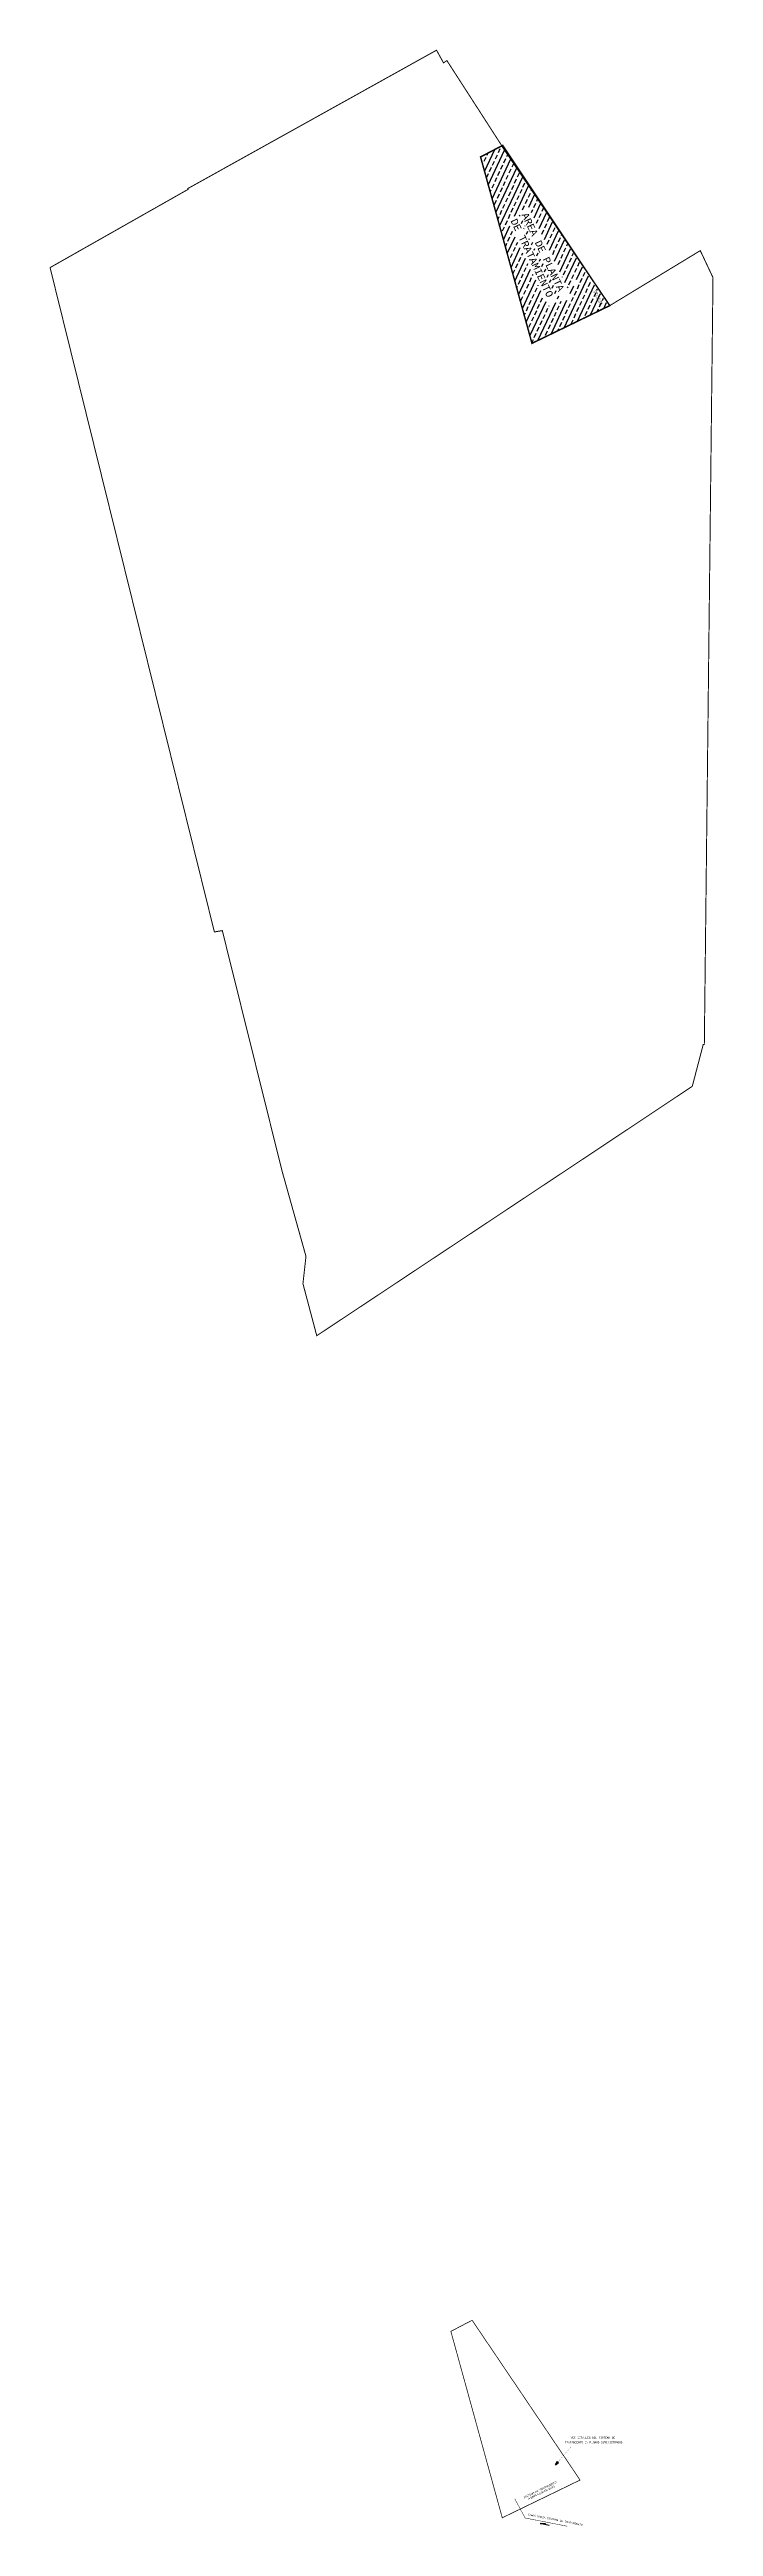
# Model space of a CAD drawing. Header units: millimetres. Extents: x -6666 to 12802, y -941 to 4807.
# Drawn here: x 631.6 to 723.1, y -941.1 to -600.1 of the extents above; entities that cross this region are included whole.
import ezdxf
from ezdxf.enums import TextEntityAlignment as Align

# ---------------------------------------------------------------- set-up
doc = ezdxf.new("R2010")
doc.units = ezdxf.units.MM
doc.linetypes.add('CENTER', pattern=[2, 1.25, -0.25, 0.25, -0.25])
doc.linetypes.add('OCULTA3', pattern=[0.45, 0.3, -0.15])
doc.layers.add('CVL_CUADCON_TIT', color=1, linetype='Continuous')
doc.styles.add('MONOTXT4', font='MONOTXT4.shx')
doc.styles.add('PI', font='arial.ttf', dxfattribs={"height": 0.4})

msp = doc.modelspace()

# ---------------------------------------------------------------- hatches: boundary and pattern name
h = msp.add_hatch()
h.set_pattern_fill('ANSI33', color=1, scale=0.199998, angle=20)
h.set_pattern_definition([(65, (-604974.7541, -1311781.1052), (-1.1509981986, 0.5367192745), []), (65, (-604973.9102, -1311780.7981), (-1.1509981986, 0.5367192745), [0.6349929986, -0.3174964993])])
edge = h.paths.add_edge_path()
edge.add_arc((703.8867, -632.1374), 0.484, 45, 180, ccw=False)
edge.add_line((704.2289, -631.7952), (705.4372, -630.5869))
edge.add_line((705.4372, -630.5869), (695.5412, -615.7399))
edge.add_line((695.5412, -615.7399), (694.016, -613.4827))
edge.add_line((694.016, -613.4827), (693.9333, -613.3558))
edge.add_line((693.9333, -613.3558), (693.7998, -613.4256))
edge.add_line((693.7998, -613.4256), (691.0031, -614.8871))
edge.add_line((691.0031, -614.8871), (698.0813, -640.5517))
edge.add_line((698.0813, -640.5517), (708.66, -635.422))
edge.add_line((708.66, -635.422), (705.4372, -630.5869))
edge.add_line((705.4372, -630.5869), (704.2289, -631.7952))
edge.add_arc((703.8867, -632.1374), 0.484, 0, 45, ccw=False)
edge.add_arc((703.8867, -632.1374), 0.484, -180, 0, ccw=False)
h.paths.add_polyline_path([(696.23, -622.4294), (702.199, -634.9258), (703.6124, -634.2507), (697.6434, -621.7542)], flags=16)
h.paths.add_polyline_path([(694.6516, -623.548), (700.3205, -635.4163), (701.7339, -634.7412), (696.065, -622.8729)], flags=16)
h = msp.add_hatch(color=7)
h.dxf.hatch_style = 1
h.paths.add_polyline_path([(701.7142, -932.2922), (701.589, -932.1839), (701.3352, -932.6039)])
h = msp.add_hatch(color=7)
h.dxf.hatch_style = 1
h.paths.add_polyline_path([(699.2211, -940.7144), (699.8801, -940.8437), (699.9068, -940.7079)])

# ---------------------------------------------------------------- linework, layer by layer
for p, q in [((701.3352, -932.6039), (701.589, -932.1839)), ((701.3352, -932.6039), (701.7142, -932.2922)), ((701.589, -932.1839), (701.7142, -932.2922)), ((699.2211, -940.7144), (699.9068, -940.7079)), ((700.4351, -940.9526), (699.2211, -940.7144)), ((699.9068, -940.7079), (699.8801, -940.8437))]:
    msp.add_line(p, q)
at = {"color": 5, "const_width": 0.1333, "elevation": 246.6835}
msp.add_lwpolyline([(721.6685, -737.076), (721.8183, -737.0962), (723.0115, -631.4975), (721.2621, -627.7865), (708.7962, -635.3559), (694.0594, -613.2464), (693.9332, -613.3556), (686.3711, -601.6309), (685.8988, -601.9345), (684.9393, -600.1928), (650.6714, -619.2518), (650.7282, -619.3479), (631.7182, -630.1217), (654.3451, -721.5827), (655.436, -721.4029), (663.6607, -754.4788), (666.959, -766.2474), (666.541, -770.0072), (668.4442, -777.1741), (704.5397, -753.2276), (720.1578, -742.8371)], close=True, dxfattribs=at)
at = {"linetype": 'OCULTA3', "ltscale": 800, "const_width": 0.2, "elevation": 246.6835}
msp.add_lwpolyline([(693.9333, -613.3558), (691.0031, -614.8871), (698.0813, -640.5517), (708.7962, -635.3559), (693.9314, -613.3575)], dxfattribs=at)
at = {"linetype": 'OCULTA3', "ltscale": 5, "const_width": 0.1}
msp.add_lwpolyline([(689.8436, -912.7154), (686.9134, -914.2468), (693.9915, -939.9116), (704.7066, -934.7158), (689.8416, -912.7171)], dxfattribs=at)
at = {"const_width": 0.016}
msp.add_lwpolyline([(701.6516, -932.238), (703.479, -930.1252), (706.45, -930.1252)], dxfattribs=at)
at = {"color": 5, "linetype": 'CENTER', "ltscale": 2, "const_width": 0.06}
msp.add_lwpolyline([(695.706, -937.2731), (697.1303, -939.9358), (702.941, -941.076)], dxfattribs=at)

# ---------------------------------------------------------------- texts
at = {"style": 'PI'}
for s, p in [('SISTEMA DE TRATAMIENTO ', (697.0216, -937.2569)), ('A EMPLAZAR EN SITIO', (697.6348, -937.4438))]:
    msp.add_text(s, height=0.264, rotation=25.73039, dxfattribs=at).set_placement(p)
at = {"layer": 'CVL_CUADCON_TIT', "color": 7, "style": 'MONOTXT4'}
for s, height, rotation, p in [('DE TRATAMIENTO', 0.974904, 295.531617, (698.0891, -628.7983)), ('AREA DE PLANTA', 0.974904, 295.531617, (699.6101, -627.9798)), ('LINEA HACIA SISTEMA DE TRATAMIENTO', 0.261067, 348.923174, (701.2672, -940.1732))]:
    msp.add_text(s, height=height, rotation=rotation, dxfattribs=at).set_placement(p, align=Align.MIDDLE)
at = {"layer": 'CVL_CUADCON_TIT', "color": 18, "true_color": 0x000000, "style": 'MONOTXT4'}
for s, p in [('DE TRATAMIENTO', (707.029, -634.3207, 246.6835)), ('AREA DE PLANTA', (707.317, -634.1866, 246.6835))]:
    msp.add_text(s, height=0.174045, rotation=295.531617, dxfattribs=at).set_placement(p, align=Align.MIDDLE)
at = {"layer": 'CVL_CUADCON_TIT', "color": 7, "style": 'MONOTXT4'}
for s, p in [('TRATAMIENTO EN PLANOS SUMINISTRADOS', (706.5856, -929.5221)), ('VER DETALLES DEL SISTEMA DE ', (706.5856, -928.8912))]:
    msp.add_text(s, height=0.261067, dxfattribs=at).set_placement(p, align=Align.MIDDLE)

doc.saveas('drawing.dxf')
